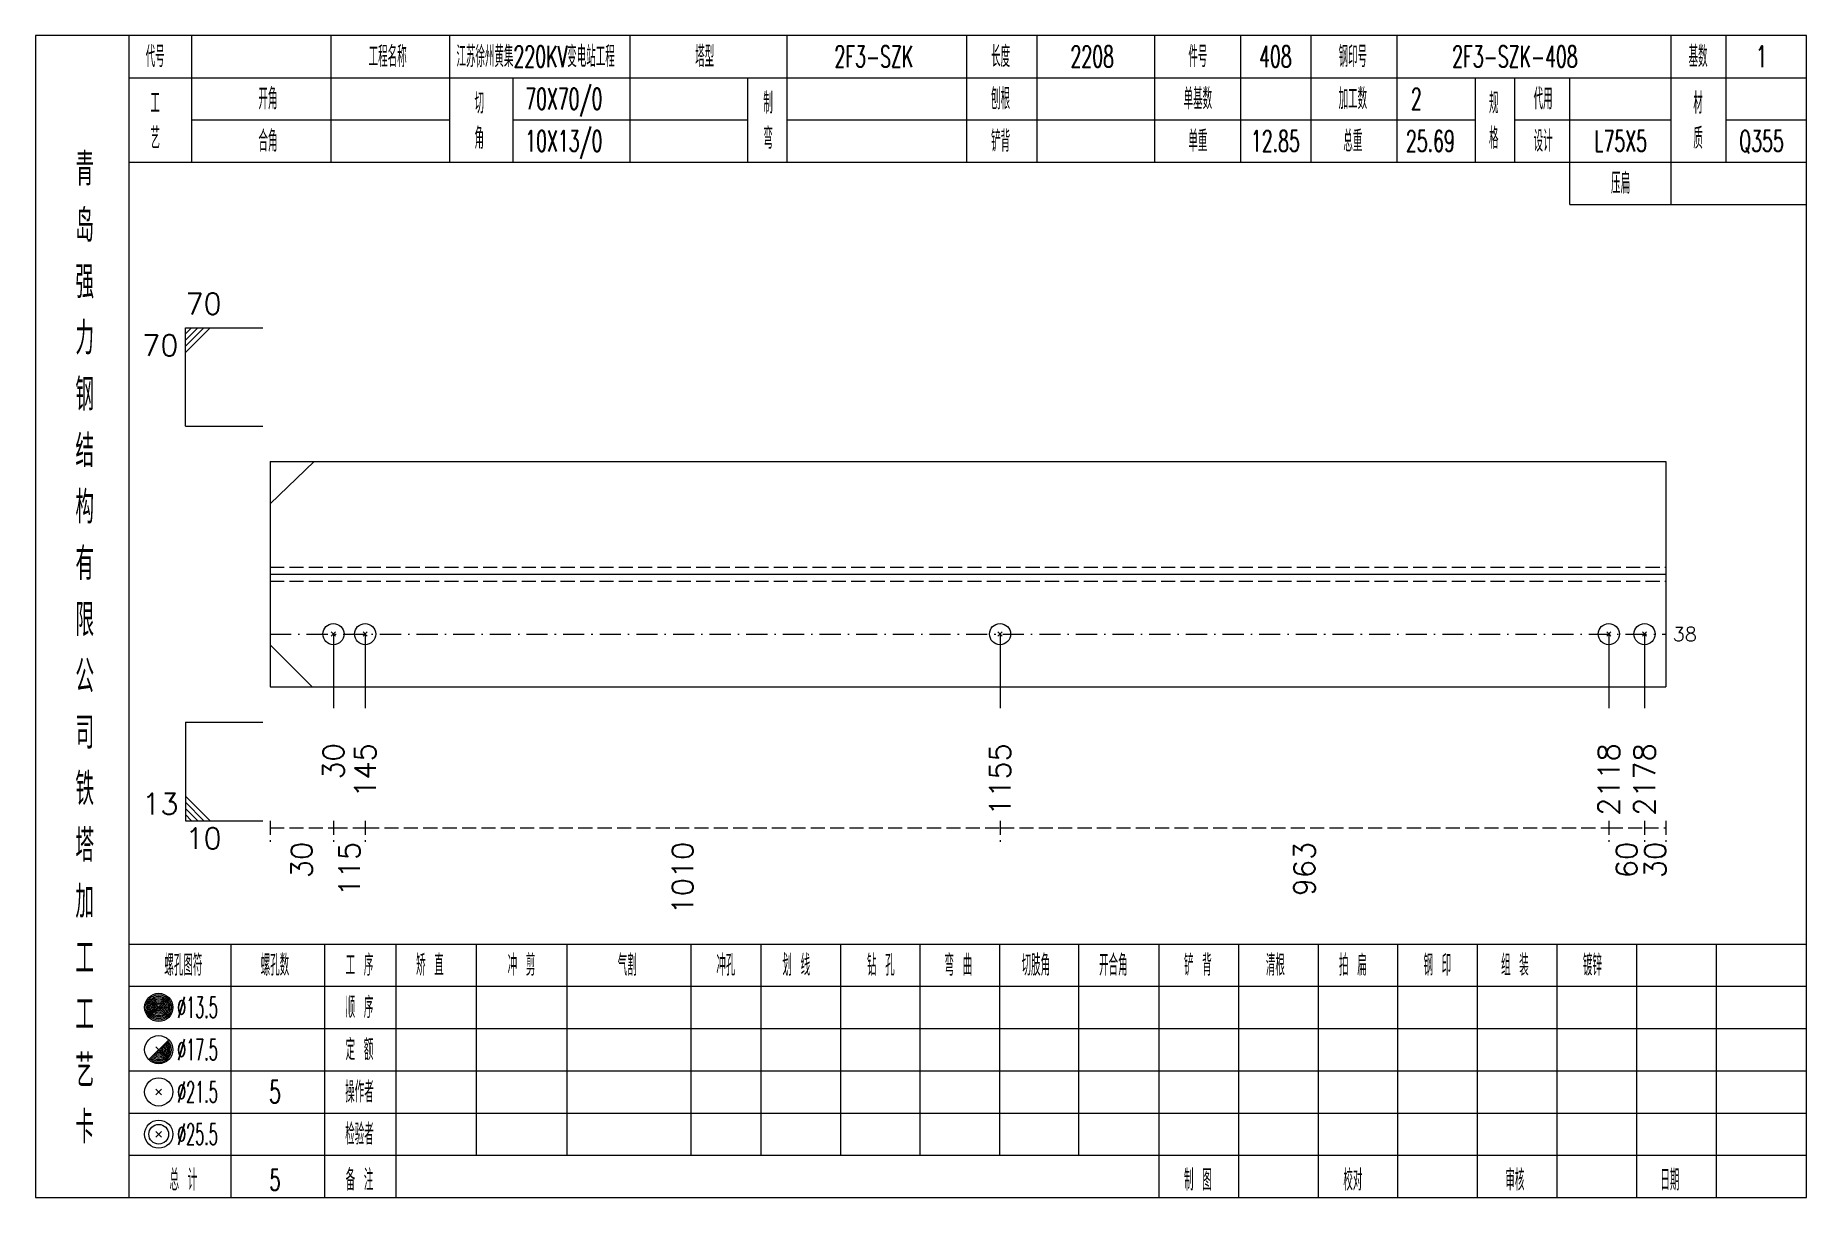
# Model space of a CAD drawing. Extents: x 0 to 4623, y -1159 to 4890.
# Drawn here: x 1557 to 1808.4, y 2925 to 3090 of the extents above; entities that cross this region are included whole.
import ezdxf
from ezdxf.enums import TextEntityAlignment as Align

# ---------------------------------------------------------------- set-up
doc = ezdxf.new("R2010")
doc.units = 0
doc.header["$MEASUREMENT"] = 0
doc.linetypes.add('一点画线', pattern=[5.2, 3, -1, 0.2, -1])
doc.linetypes.add('虚线', pattern=[2.75, 2, -0.75])
doc.layers.get('0').update_dxf_attribs({"linetype": 'CONTINUOUS', "lineweight": 25})
for name, color, linetype, lineweight in [('1', 7, 'CONTINUOUS', 25), ('4', 7, 'CONTINUOUS', 25), ('5', 7, 'CONTINUOUS', 25)]:
    doc.layers.add(name, color=color, linetype=linetype, lineweight=lineweight)
doc.styles.get("Standard").update_dxf_attribs({"font": 'simplex.shx', "width": 0.7, "height": 3, "bigfont": 'gbhzfs.shx'})

msp = doc.modelspace()

# ---------------------------------------------------------------- texts
at = {"color": 7, "linetype": 'Continuous', "lineweight": 13}
msp.add_text('70', height=3, dxfattribs=at).set_placement((1578.3, 3049.5), align=Align.BOTTOM_LEFT)
msp.add_text('70', height=3, dxfattribs=at).set_placement((1577.3, 3047.5), align=Align.TOP_RIGHT)
msp.add_text('38', height=2, dxfattribs=at).set_placement((1789.4, 3005), align=Align.MIDDLE_LEFT)
msp.add_text('13', height=3, dxfattribs=at).set_placement((1577.3, 2978.5), align=Align.BOTTOM_RIGHT)
msp.add_text('10', height=3, dxfattribs=at).set_placement((1578.3, 2977.5), align=Align.TOP_LEFT)
at = {"color": 8, "linetype": 'Continuous', "lineweight": 9}
for s, p in [('30', (1594.8, 2975.5)), ('115', (1601.55, 2975.5)), ('1010', (1648.863, 2975.5)), ('963', (1737.125, 2975.5)), ('60', (1782.863, 2975.5)), ('30', (1786.9, 2975.5))]:
    msp.add_text(s, height=3, rotation=90, dxfattribs=at).set_placement(p, align=Align.MIDDLE_RIGHT)
at = {"layer": '1', "color": 7, "linetype": 'Continuous', "lineweight": 13}
for s, p in [('30', (1599.3, 2989.5)), ('145', (1603.8, 2989.5)), ('1155', (1693.926, 2989.5)), ('2118', (1780.325, 2989.5)), ('2178', (1785.4, 2989.5))]:
    msp.add_text(s, height=3, rotation=90, dxfattribs=at).set_placement(p, align=Align.MIDDLE_RIGHT)
at = {"layer": '4', "color": 1, "linetype": 'Continuous', "lineweight": 13}
for s, height, width, p in [('代号', 3, 0.6, (1574, 3087)), ('工程名称', 3, 0.6, (1607, 3087)), ('江苏徐州黄集220KV变电站工程', 3, 0.6, (1628, 3087)), ('塔型', 3, 0.6, (1652, 3087)), ('2F3-SZK', 3, 0.6, (1676, 3087)), ('长度', 3, 0.6, (1694, 3087)), ('2208', 3, 0.6, (1707, 3087)), ('件号', 3, 0.6, (1722, 3087)), ('408', 3, 0.6, (1733, 3087)), ('钢印号', 3, 0.6, (1744, 3087)), ('2F3-SZK-408', 3, 0.6, (1767, 3087)), ('基数', 3, 0.6, (1793, 3087)), ('1', 3, 0.6, (1802, 3087)), ('开角', 3, 0.6, (1590, 3081)), ('70X70/0', 3, 0.6, (1632, 3081)), ('制', 3, 0.6, (1661, 3080.4)), ('刨根', 3, 0.6, (1694, 3081)), ('单基数', 3, 0.6, (1722, 3081)), ('加工数', 3, 0.6, (1744, 3081)), ('2', 3, 0.6, (1753, 3081)), ('规', 3, 0.6, (1764, 3080.4)), ('代用', 3, 0.6, (1771, 3081)), ('材', 3, 0.6, (1793, 3080.4)), ('工', 3, 0.6, (1574, 3080.4)), ('切', 3, 0.6, (1620, 3080.4)), ('艺', 3, 0.6, (1574, 3075.4)), ('角', 3, 0.6, (1620, 3075.4)), ('弯', 3, 0.6, (1661, 3075.4)), ('格', 3, 0.6, (1764, 3075.4)), ('质', 3, 0.6, (1793, 3075.4)), ('合角', 3, 0.6, (1590, 3075)), ('10X13/0', 3, 0.6, (1632, 3075)), ('铲背', 3, 0.6, (1694, 3075)), ('单重', 3, 0.6, (1722, 3075)), ('12.85', 3, 0.6, (1733, 3075)), ('总重', 3, 0.6, (1744, 3075)), ('25.69', 3, 0.6, (1755, 3075)), ('设计', 3, 0.6, (1771, 3075)), ('L75X5', 3, 0.6, (1782, 3075)), ('Q355', 3, 0.6, (1802, 3075)), ('青', 4.6, 0.8, (1564, 3071)), ('压扁', 3, 0.6, (1782, 3069)), ('岛', 4.6, 0.8, (1564, 3063)), ('强', 4.6, 0.8, (1564, 3055)), ('力', 4.6, 0.8, (1564, 3047)), ('钢', 4.6, 0.8, (1564, 3039)), ('结', 4.6, 0.8, (1564, 3031)), ('构', 4.6, 0.8, (1564, 3023)), ('有', 4.6, 0.8, (1564, 3015)), ('限', 4.6, 0.8, (1564, 3007)), ('公', 4.6, 0.8, (1564, 2999)), ('司', 4.6, 0.8, (1564, 2991)), ('铁', 4.6, 0.8, (1564, 2983)), ('塔', 4.6, 0.8, (1564, 2975)), ('加', 4.6, 0.8, (1564, 2967)), ('工', 4.6, 0.8, (1564, 2959)), ('螺孔图符', 3, 0.6, (1578, 2958)), ('螺孔数', 3, 0.6, (1591, 2958)), ('工 序', 3, 0.6, (1603, 2958)), ('矫 直', 3, 0.6, (1613, 2958)), ('冲 剪', 3, 0.6, (1626, 2958)), ('气割', 3, 0.6, (1641, 2958)), ('冲孔', 3, 0.6, (1655, 2958)), ('划 线', 3, 0.6, (1665, 2958)), ('钻 孔', 3, 0.6, (1677, 2958)), ('弯 曲', 3, 0.6, (1688, 2958)), ('切肢角', 3, 0.6, (1699, 2958)), ('开合角', 3, 0.6, (1710, 2958)), ('铲 背', 3, 0.6, (1722, 2958)), ('清根', 3, 0.6, (1733, 2958)), ('拍 扁', 3, 0.6, (1744, 2958)), ('钢 印', 3, 0.6, (1756, 2958)), ('组 装', 3, 0.6, (1767, 2958)), ('镀锌', 3, 0.6, (1778, 2958)), ('工', 4.6, 0.8, (1564, 2951)), ('%%C13.5', 3, 0.5, (1580, 2952)), ('顺 序', 3, 0.6, (1603, 2952)), ('%%C17.5', 3, 0.5, (1580, 2946)), ('定 额', 3, 0.6, (1603, 2946)), ('艺', 4.6, 0.8, (1564, 2943)), ('%%C21.5', 3, 0.5, (1580, 2940)), ('5', 3.2, 0.6, (1591, 2940)), ('操作者', 3, 0.6, (1603, 2940)), ('卡', 4.6, 0.8, (1564, 2935)), ('%%C25.5', 3, 0.5, (1580, 2934)), ('检验者', 3, 0.6, (1603, 2934)), ('总 计', 3, 0.6, (1578, 2927.5)), ('5', 3, 0.6, (1591, 2927.5)), ('备 注', 3, 0.6, (1603, 2927.5)), ('制 图', 3, 0.6, (1722, 2927.5)), ('校对', 3, 0.6, (1744, 2927.5)), ('审核', 3, 0.6, (1767, 2927.5)), ('日期', 3, 0.6, (1789, 2927.5))]:
    msp.add_text(s, height=height, dxfattribs=dict(at, width=width)).set_placement(p, align=Align.MIDDLE_CENTER)

# ---------------------------------------------------------------- blocks, each defined once
blk = doc.blocks.new('孔21.5')
at = {"layer": '5', "color": 7, "linetype": 'Continuous', "lineweight": 13}
for p, q in [((-0.2, -0.2), (0.2, 0.2)), ((-0.2, 0.2), (0.2, -0.2))]:
    blk.add_line(p, q, dxfattribs=at)
blk.add_circle((0, 0), 1, dxfattribs=at)

# ---------------------------------------------------------------- linework, layer by layer
at = {"color": 7, "linetype": 'Continuous', "lineweight": 13}
for p, q in [((1578.3, 3048.5), (1589.3, 3048.5)), ((1578.3, 3034.5), (1578.3, 3048.5)), ((1579.175, 3048.5), (1578.3, 3047.625)), ((1580.05, 3048.5), (1578.3, 3046.75)), ((1580.925, 3048.5), (1578.3, 3045.875)), ((1581.8, 3048.5), (1578.3, 3045)), ((1578.3, 3034.5), (1589.3, 3034.5)), ((1590.3, 3023.5), (1596.58, 3029.5)), ((1599.3, 3005), (1599.3, 2994.5)), ((1603.8, 3005), (1603.8, 2994.5)), ((1693.926, 3005), (1693.926, 2994.5)), ((1780.325, 3005), (1780.325, 2994.5)), ((1785.4, 3005), (1785.4, 2994.5)), ((1590.3, 3003.5), (1596.3, 2997.5)), ((1578.3, 2992.5), (1589.3, 2992.5)), ((1578.3, 2992.5), (1578.3, 2978.5)), ((1581.8, 2978.5), (1578.3, 2982)), ((1580.925, 2978.5), (1578.3, 2981.125)), ((1580.05, 2978.5), (1578.3, 2980.25)), ((1579.175, 2978.5), (1578.3, 2979.375)), ((1578.3, 2978.5), (1589.3, 2978.5))]:
    msp.add_line(p, q, dxfattribs=at)
at = {"color": 7, "linetype": 'Continuous', "lineweight": 18}
for p, q in [((1590.3, 3029.5), (1590.3, 2997.5)), ((1590.3, 3029.5), (1788.4, 3029.5)), ((1788.4, 3029.5), (1788.4, 2997.5)), ((1590.3, 3013.5), (1788.4, 3013.5))]:
    msp.add_line(p, q, dxfattribs=at)
at = {"color": 1, "linetype": '虚线', "lineweight": 18}
for p, q in [((1590.3, 3014.5), (1788.4, 3014.5)), ((1590.3, 3012.5), (1788.4, 3012.5))]:
    msp.add_line(p, q, dxfattribs=at)
at = {"color": 3, "linetype": '一点画线', "lineweight": 13}
msp.add_line((1590.3, 3005), (1788.4, 3005), dxfattribs=at)
at = {"color": 8, "linetype": '虚线', "lineweight": 9}
for p, q in [((1590.3, 2978.5), (1590.3, 2975.5)), ((1590.3, 2977.5), (1599.3, 2977.5)), ((1599.3, 2978.5), (1599.3, 2975.5)), ((1599.3, 2978.5), (1599.3, 2975.5)), ((1599.3, 2977.5), (1603.8, 2977.5)), ((1603.8, 2978.5), (1603.8, 2975.5)), ((1603.8, 2978.5), (1603.8, 2975.5)), ((1603.8, 2977.5), (1693.926, 2977.5)), ((1693.926, 2978.5), (1693.926, 2975.5)), ((1693.926, 2978.5), (1693.926, 2975.5)), ((1693.926, 2977.5), (1780.325, 2977.5)), ((1780.325, 2978.5), (1780.325, 2975.5)), ((1780.325, 2978.5), (1780.325, 2975.5)), ((1780.325, 2977.5), (1785.4, 2977.5)), ((1785.4, 2978.5), (1785.4, 2975.5)), ((1785.4, 2978.5), (1785.4, 2975.5)), ((1785.4, 2977.5), (1788.4, 2977.5)), ((1788.4, 2978.5), (1788.4, 2975.5))]:
    msp.add_line(p, q, dxfattribs=at)
at = {"layer": '1', "color": 7, "linetype": 'Continuous', "lineweight": 18}
msp.add_line((1590.3, 2997.5), (1788.4, 2997.5), dxfattribs=at)
at = {"layer": '4', "color": 1, "linetype": 'Continuous', "lineweight": 18}
for p, q in [((1570.3, 2925), (1570.3, 3090)), ((1579.2, 3072), (1579.2, 3090)), ((1599, 3072), (1599, 3090)), ((1615.8, 3072), (1615.8, 3090)), ((1641.4, 3072), (1641.4, 3090)), ((1663.7, 3072), (1663.7, 3090)), ((1689.2, 3072), (1689.2, 3090)), ((1699.2, 3072), (1699.2, 3090)), ((1715.9, 3072), (1715.9, 3090)), ((1728.1, 3072), (1728.1, 3090)), ((1738.1, 3072), (1738.1, 3090)), ((1750.3, 3072), (1750.3, 3090)), ((1789.2, 3066), (1789.2, 3090)), ((1797, 3072), (1797, 3090)), ((1570.3, 3084), (1808.4, 3084)), ((1624.8, 3072), (1624.8, 3084)), ((1658.1, 3072), (1658.1, 3084)), ((1761.4, 3072), (1761.4, 3084)), ((1767, 3072), (1767, 3084)), ((1774.8, 3066), (1774.8, 3084)), ((1579.2, 3078), (1615.8, 3078)), ((1624.8, 3078), (1658.1, 3078)), ((1663.7, 3078), (1761.4, 3078)), ((1767, 3078), (1789.2, 3078)), ((1797, 3078), (1808.4, 3078)), ((1570.3, 3072), (1808.4, 3072)), ((1774.8, 3066), (1808.4, 3066)), ((1570.3, 2961), (1808.4, 2961)), ((1584.8, 2925), (1584.8, 2961)), ((1598.1, 2925), (1598.1, 2961)), ((1608.2, 2925), (1608.2, 2961)), ((1619.6, 2931), (1619.6, 2961)), ((1632.5, 2931), (1632.5, 2961)), ((1650.1, 2931), (1650.1, 2961)), ((1660, 2931), (1660, 2961)), ((1671.3, 2931), (1671.3, 2961)), ((1682.6, 2931), (1682.6, 2961)), ((1693.9, 2931), (1693.9, 2961)), ((1705.1, 2931), (1705.1, 2961)), ((1716.5, 2931), (1716.5, 2961)), ((1727.8, 2931), (1727.8, 2961)), ((1739.1, 2931), (1739.1, 2961)), ((1750.4, 2931), (1750.4, 2961)), ((1761.7, 2931), (1761.7, 2961)), ((1773, 2931), (1773, 2961)), ((1784.3, 2931), (1784.3, 2961)), ((1795.6, 2931), (1795.6, 2961)), ((1570.3, 2955), (1808.4, 2955)), ((1570.3, 2949), (1808.4, 2949)), ((1570.3, 2943), (1808.4, 2943)), ((1570.3, 2937), (1808.4, 2937)), ((1570.3, 2931), (1808.4, 2931)), ((1716.5, 2925), (1716.5, 2931)), ((1727.8, 2925), (1727.8, 2931)), ((1739.1, 2925), (1739.1, 2931)), ((1750.4, 2925), (1750.4, 2931)), ((1761.7, 2925), (1761.7, 2931)), ((1773, 2925), (1773, 2931)), ((1784.3, 2925), (1784.3, 2931)), ((1795.6, 2925), (1795.6, 2931))]:
    msp.add_line(p, q, dxfattribs=at)
at = {"layer": '4', "color": 7, "linetype": 'Continuous', "lineweight": 13}
for p, q in [((1574.3, 2951.8), (1574.7, 2952.2)), ((1574.7, 2951.8), (1574.3, 2952.2)), ((1573.086, 2944.586), (1575.914, 2947.414)), ((1574.1, 2946.4), (1574.9, 2945.6)), ((1574.1, 2939.6), (1574.9, 2940.4)), ((1574.1, 2940.4), (1574.9, 2939.6)), ((1574.1, 2933.6), (1574.9, 2934.4)), ((1574.1, 2934.4), (1574.9, 2933.6))]:
    msp.add_line(p, q, dxfattribs=at)
at = {"layer": '4', "color": 1, "linetype": 'Continuous', "lineweight": 18}
msp.add_lwpolyline([(1557, 3090), (1557, 2925), (1808.4, 2925), (1808.4, 3090)], close=True, dxfattribs=at)
at = {"layer": '4', "color": 7, "linetype": 'Continuous', "lineweight": 13}
for centre, radius in [((1574.5, 2952), 2), ((1574.5, 2952), 1.8), ((1574.5, 2952), 1.6), ((1574.5, 2952), 1.4), ((1574.5, 2952), 1.2), ((1574.5, 2952), 1), ((1574.5, 2952), 0.8), ((1574.5, 2952), 0.6), ((1574.5, 2952), 0.4), ((1574.5, 2952), 0.2), ((1574.5, 2946), 2), ((1574.5, 2940), 2), ((1574.5, 2934), 2), ((1574.5, 2934), 1.4)]:
    msp.add_circle(centre, radius, dxfattribs=at)
for radius in [1.8, 1.6, 1.4, 1.2, 1, 0.8, 0.6, 0.4, 0.2]:
    msp.add_arc((1574.5, 2946), radius, 225, 45, dxfattribs=at)

# ---------------------------------------------------------------- block references
at = {"layer": '1', "color": 7, "linetype": 'Continuous', "lineweight": 13, "xscale": 1.5, "yscale": 1.5, "zscale": 1.5}
for p in [(1599.3, 3005), (1603.8, 3005), (1693.926, 3005), (1780.325, 3005), (1785.4, 3005)]:
    msp.add_blockref('孔21.5', p, dxfattribs=at)

msp.set_redraw_order([(e.dxf.handle, doc.entitydb.next_handle()) for e in msp.query("TEXT MTEXT ATTDEF DIMENSION ARC_DIMENSION")])  # texts and dimensions are drawn at this point

doc.saveas('drawing.dxf')
